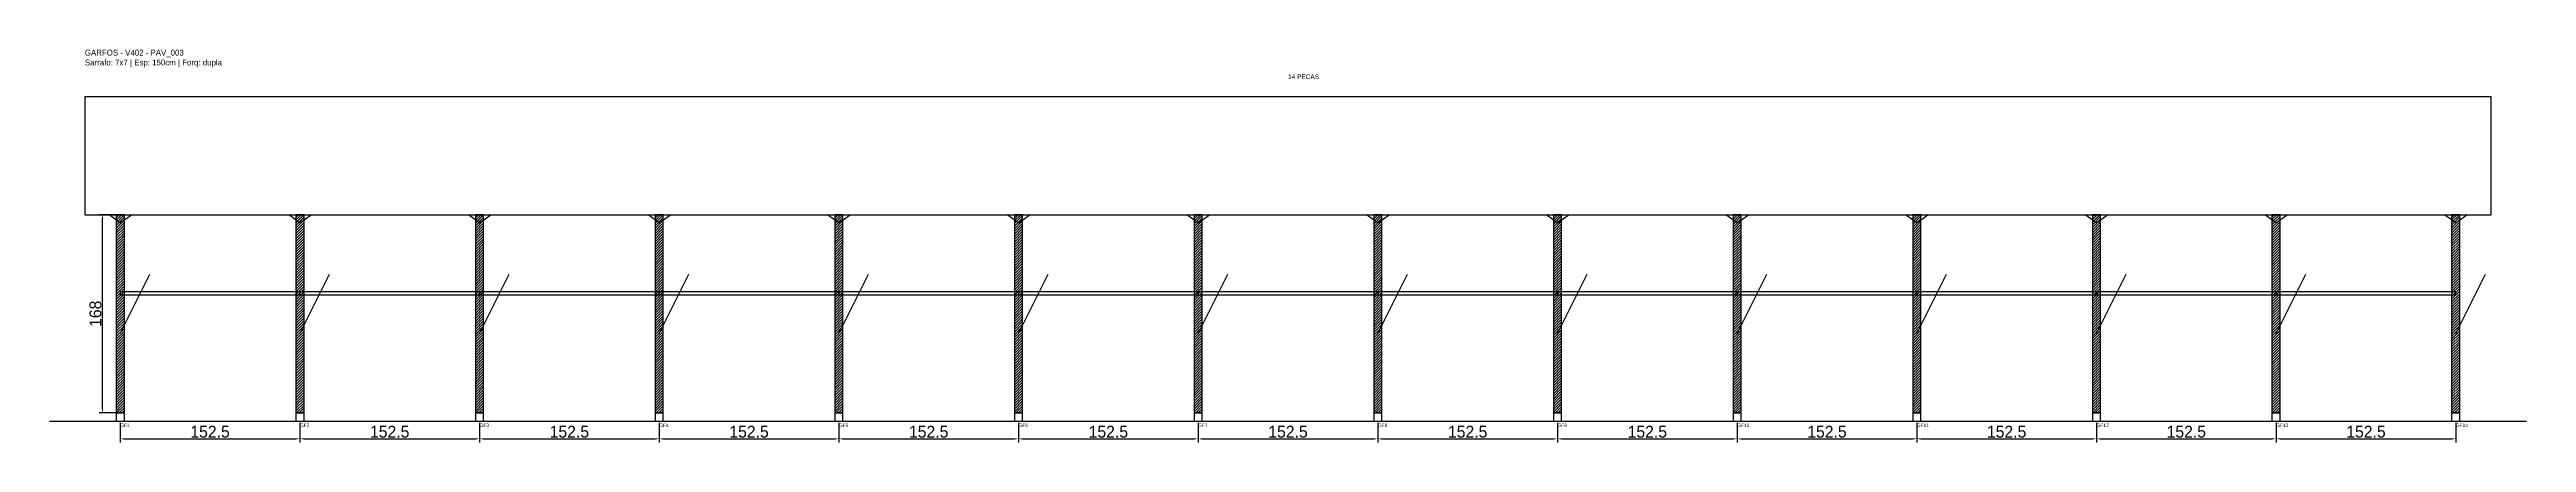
# Model space of a CAD drawing. Header units: metres. Extents: x -30 to 2073, y -25 to 308.
import ezdxf

# ---------------------------------------------------------------- set-up
doc = ezdxf.new("R2010")
doc.units = ezdxf.units.M
for name, color, linetype in [('BARRA_ANCORAGEM', 1, 'Continuous'), ('COTA', 241, 'Continuous'), ('GARFOS OK', 3, 'Continuous'), ('NOME DA VIGA', 6, 'Continuous'), ('SARR_7x7', 40, 'Continuous'), ('TIRAS REESCORAMENTO', 252, 'Continuous'), ('VIGAS', 3, 'Continuous')]:
    doc.layers.add(name, color=color, linetype=linetype)
doc.dimstyles.new('EZ DXF', dxfattribs={"dimtxt": 10, "dimasz": 3.5, "dimexe": 3, "dimexo": 1.5, "dimgap": 1, "dimtad": 1, "dimdec": 1, "dimdsep": 46, "dimcen": 2.5, "dimazin": 3, "dimtfac": 1, "dimtmove": 0, "dimatfit": 3})

msp = doc.modelspace()

# ---------------------------------------------------------------- hatches: boundary and pattern name
at = {"layer": 'COTA'}
h = msp.add_hatch(dxfattribs=at)
h.set_pattern_fill('ANSI31', scale=0.5)
h.paths.add_polyline_path([(26.5, 0), (33.5, 0), (33.5, 168), (26.5, 168)])
h = msp.add_hatch(dxfattribs=at)
h.set_pattern_fill('ANSI31', scale=0.5)
h.paths.add_polyline_path([(179.01, 0), (186.01, 0), (186.01, 168), (179.01, 168)])
h = msp.add_hatch(dxfattribs=at)
h.set_pattern_fill('ANSI31', scale=0.5)
h.paths.add_polyline_path([(331.51, 0), (338.51, 0), (338.51, 168), (331.51, 168)])
h = msp.add_hatch(dxfattribs=at)
h.set_pattern_fill('ANSI31', scale=0.5)
h.paths.add_polyline_path([(484.02, 0), (491.02, 0), (491.02, 168), (484.02, 168)])
h = msp.add_hatch(dxfattribs=at)
h.set_pattern_fill('ANSI31', scale=0.5)
h.paths.add_polyline_path([(636.53, 0), (643.53, 0), (643.53, 168), (636.53, 168)])
h = msp.add_hatch(dxfattribs=at)
h.set_pattern_fill('ANSI31', scale=0.5)
h.paths.add_polyline_path([(789.04, 0), (796.04, 0), (796.04, 168), (789.04, 168)])
h = msp.add_hatch(dxfattribs=at)
h.set_pattern_fill('ANSI31', scale=0.5)
h.paths.add_polyline_path([(941.54, 0), (948.54, 0), (948.54, 168), (941.54, 168)])
h = msp.add_hatch(dxfattribs=at)
h.set_pattern_fill('ANSI31', scale=0.5)
h.paths.add_polyline_path([(1094.05, 0), (1101.05, 0), (1101.05, 168), (1094.05, 168)])
h = msp.add_hatch(dxfattribs=at)
h.set_pattern_fill('ANSI31', scale=0.5)
h.paths.add_polyline_path([(1246.56, 0), (1253.56, 0), (1253.56, 168), (1246.56, 168)])
h = msp.add_hatch(dxfattribs=at)
h.set_pattern_fill('ANSI31', scale=0.5)
h.paths.add_polyline_path([(1399.07, 0), (1406.07, 0), (1406.07, 168), (1399.07, 168)])
h = msp.add_hatch(dxfattribs=at)
h.set_pattern_fill('ANSI31', scale=0.5)
h.paths.add_polyline_path([(1551.57, 0), (1558.57, 0), (1558.57, 168), (1551.57, 168)])
h = msp.add_hatch(dxfattribs=at)
h.set_pattern_fill('ANSI31', scale=0.5)
h.paths.add_polyline_path([(1704.08, 0), (1711.08, 0), (1711.08, 168), (1704.08, 168)])
h = msp.add_hatch(dxfattribs=at)
h.set_pattern_fill('ANSI31', scale=0.5)
h.paths.add_polyline_path([(1856.59, 0), (1863.59, 0), (1863.59, 168), (1856.59, 168)])
h = msp.add_hatch(dxfattribs=at)
h.set_pattern_fill('ANSI31', scale=0.5)
h.paths.add_polyline_path([(2009.1, 0), (2016.1, 0), (2016.1, 168), (2009.1, 168)])

# ---------------------------------------------------------------- linework, layer by layer
at = {"layer": 'BARRA_ANCORAGEM'}
for p, q in [((30, 67.2), (55.2, 117.6)), ((182.51, 67.2), (207.71, 117.6)), ((335.01, 67.2), (360.21, 117.6)), ((487.52, 67.2), (512.72, 117.6)), ((640.03, 67.2), (665.23, 117.6)), ((792.54, 67.2), (817.74, 117.6)), ((945.04, 67.2), (970.24, 117.6)), ((1097.55, 67.2), (1122.75, 117.6)), ((1250.06, 67.2), (1275.26, 117.6)), ((1402.57, 67.2), (1427.77, 117.6)), ((1555.07, 67.2), (1580.27, 117.6)), ((1707.58, 67.2), (1732.78, 117.6)), ((1860.09, 67.2), (1885.29, 117.6)), ((2012.6, 67.2), (2037.8, 117.6))]:
    msp.add_line(p, q, dxfattribs=at)
at = {"layer": 'GARFOS OK'}
for p, q in [((30, 161), (20.5, 168)), ((20.5, 168), (39.5, 168)), ((30, 161), (39.5, 168)), ((182.51, 161), (173.01, 168)), ((173.01, 168), (192.01, 168)), ((182.51, 161), (192.01, 168)), ((335.01, 161), (325.51, 168)), ((325.51, 168), (344.51, 168)), ((335.01, 161), (344.51, 168)), ((487.52, 161), (478.02, 168)), ((478.02, 168), (497.02, 168)), ((487.52, 161), (497.02, 168)), ((640.03, 161), (630.53, 168)), ((630.53, 168), (649.53, 168)), ((640.03, 161), (649.53, 168)), ((792.54, 161), (783.04, 168)), ((783.04, 168), (802.04, 168)), ((792.54, 161), (802.04, 168)), ((945.04, 161), (935.54, 168)), ((935.54, 168), (954.54, 168)), ((945.04, 161), (954.54, 168)), ((1097.55, 161), (1088.05, 168)), ((1088.05, 168), (1107.05, 168)), ((1097.55, 161), (1107.05, 168)), ((1250.06, 161), (1240.56, 168)), ((1240.56, 168), (1259.56, 168)), ((1250.06, 161), (1259.56, 168)), ((1402.57, 161), (1393.07, 168)), ((1393.07, 168), (1412.07, 168)), ((1402.57, 161), (1412.07, 168)), ((1555.07, 161), (1545.57, 168)), ((1545.57, 168), (1564.57, 168)), ((1555.07, 161), (1564.57, 168)), ((1707.58, 161), (1698.08, 168)), ((1698.08, 168), (1717.08, 168)), ((1707.58, 161), (1717.08, 168)), ((1860.09, 161), (1850.59, 168)), ((1850.59, 168), (1869.59, 168)), ((1860.09, 161), (1869.59, 168)), ((2012.6, 161), (2003.1, 168)), ((2003.1, 168), (2022.1, 168)), ((2012.6, 161), (2022.1, 168))]:
    msp.add_line(p, q, dxfattribs=at)
at = {"layer": 'GARFOS OK', "linetype": 'CONTINUOUS'}
msp.add_line((-30, -7), (2072.6, -7), dxfattribs=at)
at = {"layer": 'GARFOS OK'}
for points in [[(26.5, 0), (33.5, 0), (33.5, 168), (26.5, 168), (26.5, 0)], [(179.01, 0), (186.01, 0), (186.01, 168), (179.01, 168), (179.01, 0)], [(331.51, 0), (338.51, 0), (338.51, 168), (331.51, 168), (331.51, 0)], [(484.02, 0), (491.02, 0), (491.02, 168), (484.02, 168), (484.02, 0)], [(636.53, 0), (643.53, 0), (643.53, 168), (636.53, 168), (636.53, 0)], [(789.04, 0), (796.04, 0), (796.04, 168), (789.04, 168), (789.04, 0)], [(941.54, 0), (948.54, 0), (948.54, 168), (941.54, 168), (941.54, 0)], [(1094.05, 0), (1101.05, 0), (1101.05, 168), (1094.05, 168), (1094.05, 0)], [(1246.56, 0), (1253.56, 0), (1253.56, 168), (1246.56, 168), (1246.56, 0)], [(1399.07, 0), (1406.07, 0), (1406.07, 168), (1399.07, 168), (1399.07, 0)], [(1551.57, 0), (1558.57, 0), (1558.57, 168), (1551.57, 168), (1551.57, 0)], [(1704.08, 0), (1711.08, 0), (1711.08, 168), (1704.08, 168), (1704.08, 0)], [(1856.59, 0), (1863.59, 0), (1863.59, 168), (1856.59, 168), (1856.59, 0)], [(2009.1, 0), (2016.1, 0), (2016.1, 168), (2009.1, 168), (2009.1, 0)]]:
    msp.add_lwpolyline(points, dxfattribs=at)
at = {"layer": 'SARR_7x7'}
for points in [[(26.5, -7), (33.5, -7), (33.5, 0), (26.5, 0), (26.5, -7)], [(179.01, -7), (186.01, -7), (186.01, 0), (179.01, 0), (179.01, -7)], [(331.51, -7), (338.51, -7), (338.51, 0), (331.51, 0), (331.51, -7)], [(484.02, -7), (491.02, -7), (491.02, 0), (484.02, 0), (484.02, -7)], [(636.53, -7), (643.53, -7), (643.53, 0), (636.53, 0), (636.53, -7)], [(789.04, -7), (796.04, -7), (796.04, 0), (789.04, 0), (789.04, -7)], [(941.54, -7), (948.54, -7), (948.54, 0), (941.54, 0), (941.54, -7)], [(1094.05, -7), (1101.05, -7), (1101.05, 0), (1094.05, 0), (1094.05, -7)], [(1246.56, -7), (1253.56, -7), (1253.56, 0), (1246.56, 0), (1246.56, -7)], [(1399.07, -7), (1406.07, -7), (1406.07, 0), (1399.07, 0), (1399.07, -7)], [(1551.57, -7), (1558.57, -7), (1558.57, 0), (1551.57, 0), (1551.57, -7)], [(1704.08, -7), (1711.08, -7), (1711.08, 0), (1704.08, 0), (1704.08, -7)], [(1856.59, -7), (1863.59, -7), (1863.59, 0), (1856.59, 0), (1856.59, -7)], [(2009.1, -7), (2016.1, -7), (2016.1, 0), (2009.1, 0), (2009.1, -7)]]:
    msp.add_lwpolyline(points, dxfattribs=at)
at = {"layer": 'TIRAS REESCORAMENTO'}
for points in [[(30, 100), (182.51, 100), (182.51, 102.5), (30, 102.5), (30, 100)], [(182.51, 100), (335.01, 100), (335.01, 102.5), (182.51, 102.5), (182.51, 100)], [(335.01, 100), (487.52, 100), (487.52, 102.5), (335.01, 102.5), (335.01, 100)], [(487.52, 100), (640.03, 100), (640.03, 102.5), (487.52, 102.5), (487.52, 100)], [(640.03, 100), (792.54, 100), (792.54, 102.5), (640.03, 102.5), (640.03, 100)], [(792.54, 100), (945.04, 100), (945.04, 102.5), (792.54, 102.5), (792.54, 100)], [(945.04, 100), (1097.55, 100), (1097.55, 102.5), (945.04, 102.5), (945.04, 100)], [(1097.55, 100), (1250.06, 100), (1250.06, 102.5), (1097.55, 102.5), (1097.55, 100)], [(1250.06, 100), (1402.57, 100), (1402.57, 102.5), (1250.06, 102.5), (1250.06, 100)], [(1402.57, 100), (1555.07, 100), (1555.07, 102.5), (1402.57, 102.5), (1402.57, 100)], [(1555.07, 100), (1707.58, 100), (1707.58, 102.5), (1555.07, 102.5), (1555.07, 100)], [(1707.58, 100), (1860.09, 100), (1860.09, 102.5), (1707.58, 102.5), (1707.58, 100)], [(1860.09, 100), (2012.6, 100), (2012.6, 102.5), (1860.09, 102.5), (1860.09, 100)]]:
    msp.add_lwpolyline(points, dxfattribs=at)
at = {"layer": 'VIGAS'}
msp.add_lwpolyline([(0, 168), (2042.6, 168), (2042.6, 268), (0, 268), (0, 168)], dxfattribs=at)

# ---------------------------------------------------------------- texts
at = {"layer": 'NOME DA VIGA'}
for s, height, p in [('14 PECAS', 4, (1021.3, 283)), ('GF1', 3, (30, -12)), ('GF2', 3, (182.51, -12)), ('GF3', 3, (335.01, -12)), ('GF4', 3, (487.52, -12)), ('GF5', 3, (640.03, -12)), ('GF6', 3, (792.54, -12)), ('GF7', 3, (945.04, -12)), ('GF8', 3, (1097.55, -12)), ('GF9', 3, (1250.06, -12)), ('GF10', 3, (1402.57, -12)), ('GF11', 3, (1555.07, -12)), ('GF12', 3, (1707.58, -12)), ('GF13', 3, (1860.09, -12)), ('GF14', 3, (2012.6, -12))]:
    msp.add_text(s, height=height, dxfattribs=at).set_placement(p)
at = {"layer": 'NOME DA VIGA', "insert": (0, 293), "char_height": 5, "attachment_point": 7}
msp.add_mtext('GARFOS - V402 - PAV_003\\PSarrafo: 7x7 | Esp: 150cm | Forq: dupla', dxfattribs=at)

# ---------------------------------------------------------------- dimensions: what is measured, and where the dimension line sits
at = {"layer": 'COTA'}
msp.add_linear_dim(base=(15, 0), p1=(30, 0), p2=(30, 168), angle=90, dimstyle='EZ DXF', dxfattribs=at).render()
for base, p1, p2 in [((30, -22), (30, -7), (182.51, -7)), ((182.51, -22), (182.51, -7), (335.01, -7)), ((335.01, -22), (335.01, -7), (487.52, -7)), ((487.52, -22), (487.52, -7), (640.03, -7)), ((640.03, -22), (640.03, -7), (792.54, -7)), ((792.54, -22), (792.54, -7), (945.04, -7)), ((945.04, -22), (945.04, -7), (1097.55, -7)), ((1097.55, -22), (1097.55, -7), (1250.06, -7)), ((1250.06, -22), (1250.06, -7), (1402.57, -7)), ((1402.57, -22), (1402.57, -7), (1555.07, -7)), ((1555.07, -22), (1555.07, -7), (1707.58, -7)), ((1707.58, -22), (1707.58, -7), (1860.09, -7)), ((1860.09, -22), (1860.09, -7), (2012.6, -7))]:
    msp.add_linear_dim(base=base, p1=p1, p2=p2, dimstyle='EZ DXF', dxfattribs=at).render()

doc.saveas('drawing.dxf')
